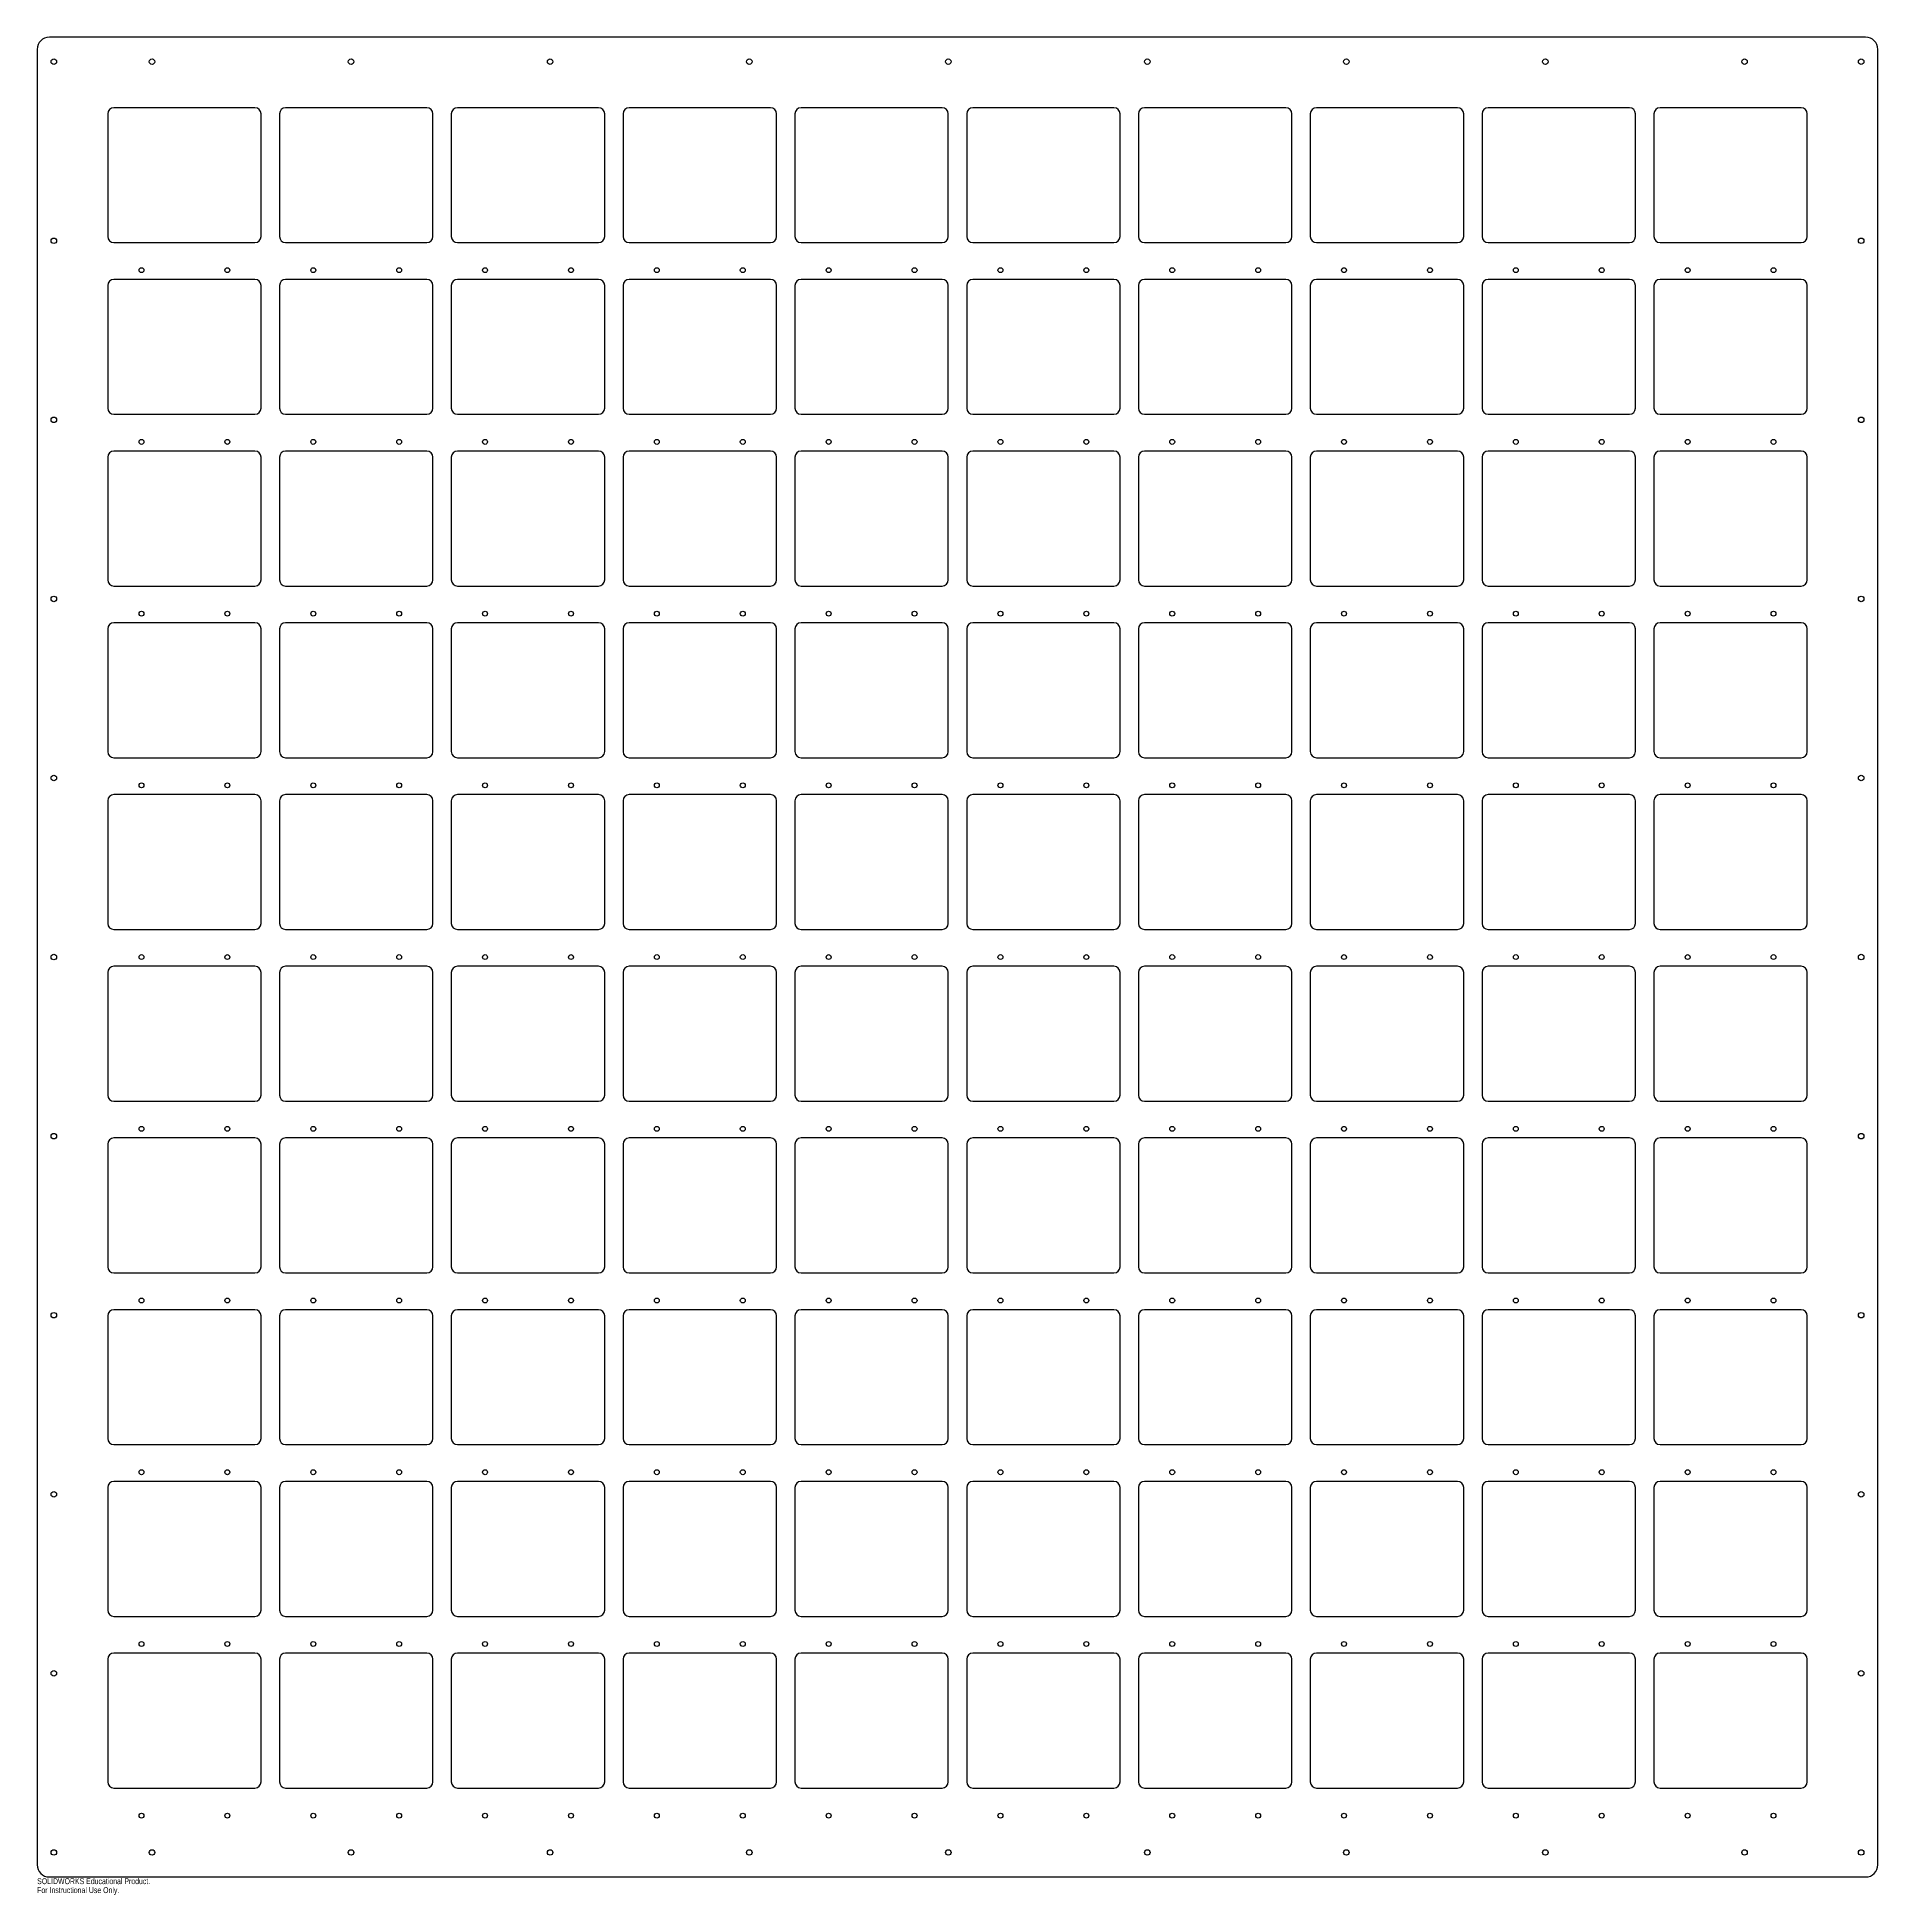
# Model space of a CAD drawing. Header units: millimetres. Extents: x -750 to 750, y -765 to 750.
import ezdxf

# ---------------------------------------------------------------- set-up
doc = ezdxf.new("R2010")
doc.units = ezdxf.units.MM
doc.styles.add('SLDTEXTSTYLE0', font='TXT', dxfattribs={"width": 0.7})

msp = doc.modelspace()

# ---------------------------------------------------------------- linework, layer by layer
at = {"color": 7, "linetype": 'Continuous', "lineweight": 25}
for p, q in [((740, 750), (-740, 750)), ((-750, 740), (-750, -740)), ((750, -740), (750, 740)), ((-692.5, 687.5), (-692.5, 587.5)), ((-572.5, 692.5), (-687.5, 692.5)), ((-567.5, 587.5), (-567.5, 687.5)), ((-552.5, 687.5), (-552.5, 587.5)), ((-432.5, 692.5), (-547.5, 692.5)), ((-427.5, 587.5), (-427.5, 687.5)), ((-412.5, 687.5), (-412.5, 587.5)), ((-292.5, 692.5), (-407.5, 692.5)), ((-287.5, 587.5), (-287.5, 687.5)), ((-272.5, 687.5), (-272.5, 587.5)), ((-152.5, 692.5), (-267.5, 692.5)), ((-147.5, 587.5), (-147.5, 687.5)), ((-132.5, 687.5), (-132.5, 587.5)), ((-12.5, 692.5), (-127.5, 692.5)), ((-7.5, 587.5), (-7.5, 687.5)), ((7.5, 687.5), (7.5, 587.5)), ((127.5, 692.5), (12.5, 692.5)), ((132.5, 587.5), (132.5, 687.5)), ((147.5, 687.5), (147.5, 587.5)), ((267.5, 692.5), (152.5, 692.5)), ((272.5, 587.5), (272.5, 687.5)), ((287.5, 687.5), (287.5, 587.5)), ((407.5, 692.5), (292.5, 692.5)), ((412.5, 587.5), (412.5, 687.5)), ((427.5, 687.5), (427.5, 587.5)), ((547.5, 692.5), (432.5, 692.5)), ((552.5, 587.5), (552.5, 687.5)), ((567.5, 687.5), (567.5, 587.5)), ((687.5, 692.5), (572.5, 692.5)), ((692.5, 587.5), (692.5, 687.5)), ((-687.5, 582.5), (-572.5, 582.5)), ((-547.5, 582.5), (-432.5, 582.5)), ((-407.5, 582.5), (-292.5, 582.5)), ((-267.5, 582.5), (-152.5, 582.5)), ((-127.5, 582.5), (-12.5, 582.5)), ((12.5, 582.5), (127.5, 582.5)), ((152.5, 582.5), (267.5, 582.5)), ((292.5, 582.5), (407.5, 582.5)), ((432.5, 582.5), (547.5, 582.5)), ((572.5, 582.5), (687.5, 582.5)), ((-692.5, 547.5), (-692.5, 447.5)), ((-572.5, 552.5), (-687.5, 552.5)), ((-567.5, 447.5), (-567.5, 547.5)), ((-552.5, 547.5), (-552.5, 447.5)), ((-432.5, 552.5), (-547.5, 552.5)), ((-427.5, 447.5), (-427.5, 547.5)), ((-412.5, 547.5), (-412.5, 447.5)), ((-292.5, 552.5), (-407.5, 552.5)), ((-287.5, 447.5), (-287.5, 547.5)), ((-272.5, 547.5), (-272.5, 447.5)), ((-152.5, 552.5), (-267.5, 552.5)), ((-147.5, 447.5), (-147.5, 547.5)), ((-132.5, 547.5), (-132.5, 447.5)), ((-12.5, 552.5), (-127.5, 552.5)), ((-7.5, 447.5), (-7.5, 547.5)), ((7.5, 547.5), (7.5, 447.5)), ((127.5, 552.5), (12.5, 552.5)), ((132.5, 447.5), (132.5, 547.5)), ((147.5, 547.5), (147.5, 447.5)), ((267.5, 552.5), (152.5, 552.5)), ((272.5, 447.5), (272.5, 547.5)), ((287.5, 547.5), (287.5, 447.5)), ((407.5, 552.5), (292.5, 552.5)), ((412.5, 447.5), (412.5, 547.5)), ((427.5, 547.5), (427.5, 447.5)), ((547.5, 552.5), (432.5, 552.5)), ((552.5, 447.5), (552.5, 547.5)), ((567.5, 547.5), (567.5, 447.5)), ((687.5, 552.5), (572.5, 552.5)), ((692.5, 447.5), (692.5, 547.5)), ((-687.5, 442.5), (-572.5, 442.5)), ((-547.5, 442.5), (-432.5, 442.5)), ((-407.5, 442.5), (-292.5, 442.5)), ((-267.5, 442.5), (-152.5, 442.5)), ((-127.5, 442.5), (-12.5, 442.5)), ((12.5, 442.5), (127.5, 442.5)), ((152.5, 442.5), (267.5, 442.5)), ((292.5, 442.5), (407.5, 442.5)), ((432.5, 442.5), (547.5, 442.5)), ((572.5, 442.5), (687.5, 442.5)), ((-572.5, 412.5), (-687.5, 412.5)), ((-432.5, 412.5), (-547.5, 412.5)), ((-292.5, 412.5), (-407.5, 412.5)), ((-152.5, 412.5), (-267.5, 412.5)), ((-12.5, 412.5), (-127.5, 412.5)), ((127.5, 412.5), (12.5, 412.5)), ((267.5, 412.5), (152.5, 412.5)), ((407.5, 412.5), (292.5, 412.5)), ((547.5, 412.5), (432.5, 412.5)), ((687.5, 412.5), (572.5, 412.5)), ((-692.5, 407.5), (-692.5, 307.5)), ((-567.5, 307.5), (-567.5, 407.5)), ((-552.5, 407.5), (-552.5, 307.5)), ((-427.5, 307.5), (-427.5, 407.5)), ((-412.5, 407.5), (-412.5, 307.5)), ((-287.5, 307.5), (-287.5, 407.5)), ((-272.5, 407.5), (-272.5, 307.5)), ((-147.5, 307.5), (-147.5, 407.5)), ((-132.5, 407.5), (-132.5, 307.5)), ((-7.5, 307.5), (-7.5, 407.5)), ((7.5, 407.5), (7.5, 307.5)), ((132.5, 307.5), (132.5, 407.5)), ((147.5, 407.5), (147.5, 307.5)), ((272.5, 307.5), (272.5, 407.5)), ((287.5, 407.5), (287.5, 307.5)), ((412.5, 307.5), (412.5, 407.5)), ((427.5, 407.5), (427.5, 307.5)), ((552.5, 307.5), (552.5, 407.5)), ((567.5, 407.5), (567.5, 307.5)), ((692.5, 307.5), (692.5, 407.5)), ((-687.5, 302.5), (-572.5, 302.5)), ((-547.5, 302.5), (-432.5, 302.5)), ((-407.5, 302.5), (-292.5, 302.5)), ((-267.5, 302.5), (-152.5, 302.5)), ((-127.5, 302.5), (-12.5, 302.5)), ((12.5, 302.5), (127.5, 302.5)), ((152.5, 302.5), (267.5, 302.5)), ((292.5, 302.5), (407.5, 302.5)), ((432.5, 302.5), (547.5, 302.5)), ((572.5, 302.5), (687.5, 302.5)), ((-692.5, 267.5), (-692.5, 167.5)), ((-572.5, 272.5), (-687.5, 272.5)), ((-567.5, 167.5), (-567.5, 267.5)), ((-552.5, 267.5), (-552.5, 167.5)), ((-432.5, 272.5), (-547.5, 272.5)), ((-427.5, 167.5), (-427.5, 267.5)), ((-412.5, 267.5), (-412.5, 167.5)), ((-292.5, 272.5), (-407.5, 272.5)), ((-287.5, 167.5), (-287.5, 267.5)), ((-272.5, 267.5), (-272.5, 167.5)), ((-152.5, 272.5), (-267.5, 272.5)), ((-147.5, 167.5), (-147.5, 267.5)), ((-132.5, 267.5), (-132.5, 167.5)), ((-12.5, 272.5), (-127.5, 272.5)), ((-7.5, 167.5), (-7.5, 267.5)), ((7.5, 267.5), (7.5, 167.5)), ((127.5, 272.5), (12.5, 272.5)), ((132.5, 167.5), (132.5, 267.5)), ((147.5, 267.5), (147.5, 167.5)), ((267.5, 272.5), (152.5, 272.5)), ((272.5, 167.5), (272.5, 267.5)), ((287.5, 267.5), (287.5, 167.5)), ((407.5, 272.5), (292.5, 272.5)), ((412.5, 167.5), (412.5, 267.5)), ((427.5, 267.5), (427.5, 167.5)), ((547.5, 272.5), (432.5, 272.5)), ((552.5, 167.5), (552.5, 267.5)), ((567.5, 267.5), (567.5, 167.5)), ((687.5, 272.5), (572.5, 272.5)), ((692.5, 167.5), (692.5, 267.5)), ((-687.5, 162.5), (-572.5, 162.5)), ((-547.5, 162.5), (-432.5, 162.5)), ((-407.5, 162.5), (-292.5, 162.5)), ((-267.5, 162.5), (-152.5, 162.5)), ((-127.5, 162.5), (-12.5, 162.5)), ((12.5, 162.5), (127.5, 162.5)), ((152.5, 162.5), (267.5, 162.5)), ((292.5, 162.5), (407.5, 162.5)), ((432.5, 162.5), (547.5, 162.5)), ((572.5, 162.5), (687.5, 162.5)), ((-692.5, 127.5), (-692.5, 27.5)), ((-572.5, 132.5), (-687.5, 132.5)), ((-567.5, 27.5), (-567.5, 127.5)), ((-552.5, 127.5), (-552.5, 27.5)), ((-432.5, 132.5), (-547.5, 132.5)), ((-427.5, 27.5), (-427.5, 127.5)), ((-412.5, 127.5), (-412.5, 27.5)), ((-292.5, 132.5), (-407.5, 132.5)), ((-287.5, 27.5), (-287.5, 127.5)), ((-272.5, 127.5), (-272.5, 27.5)), ((-152.5, 132.5), (-267.5, 132.5)), ((-147.5, 27.5), (-147.5, 127.5)), ((-132.5, 127.5), (-132.5, 27.5)), ((-12.5, 132.5), (-127.5, 132.5)), ((-7.5, 27.5), (-7.5, 127.5)), ((7.5, 127.5), (7.5, 27.5)), ((127.5, 132.5), (12.5, 132.5)), ((132.5, 27.5), (132.5, 127.5)), ((147.5, 127.5), (147.5, 27.5)), ((267.5, 132.5), (152.5, 132.5)), ((272.5, 27.5), (272.5, 127.5)), ((287.5, 127.5), (287.5, 27.5)), ((407.5, 132.5), (292.5, 132.5)), ((412.5, 27.5), (412.5, 127.5)), ((427.5, 127.5), (427.5, 27.5)), ((547.5, 132.5), (432.5, 132.5)), ((552.5, 27.5), (552.5, 127.5)), ((567.5, 127.5), (567.5, 27.5)), ((687.5, 132.5), (572.5, 132.5)), ((692.5, 27.5), (692.5, 127.5)), ((-687.5, 22.5), (-572.5, 22.5)), ((-547.5, 22.5), (-432.5, 22.5)), ((-407.5, 22.5), (-292.5, 22.5)), ((-267.5, 22.5), (-152.5, 22.5)), ((-127.5, 22.5), (-12.5, 22.5)), ((12.5, 22.5), (127.5, 22.5)), ((152.5, 22.5), (267.5, 22.5)), ((292.5, 22.5), (407.5, 22.5)), ((432.5, 22.5), (547.5, 22.5)), ((572.5, 22.5), (687.5, 22.5)), ((-692.5, -12.5), (-692.5, -112.5)), ((-572.5, -7.5), (-687.5, -7.5)), ((-567.5, -112.5), (-567.5, -12.5)), ((-552.5, -12.5), (-552.5, -112.5)), ((-432.5, -7.5), (-547.5, -7.5)), ((-427.5, -112.5), (-427.5, -12.5)), ((-412.5, -12.5), (-412.5, -112.5)), ((-292.5, -7.5), (-407.5, -7.5)), ((-287.5, -112.5), (-287.5, -12.5)), ((-272.5, -12.5), (-272.5, -112.5)), ((-152.5, -7.5), (-267.5, -7.5)), ((-147.5, -112.5), (-147.5, -12.5)), ((-132.5, -12.5), (-132.5, -112.5)), ((-12.5, -7.5), (-127.5, -7.5)), ((-7.5, -112.5), (-7.5, -12.5)), ((7.5, -12.5), (7.5, -112.5)), ((127.5, -7.5), (12.5, -7.5)), ((132.5, -112.5), (132.5, -12.5)), ((147.5, -12.5), (147.5, -112.5)), ((267.5, -7.5), (152.5, -7.5)), ((272.5, -112.5), (272.5, -12.5)), ((287.5, -12.5), (287.5, -112.5)), ((407.5, -7.5), (292.5, -7.5)), ((412.5, -112.5), (412.5, -12.5)), ((427.5, -12.5), (427.5, -112.5)), ((547.5, -7.5), (432.5, -7.5)), ((552.5, -112.5), (552.5, -12.5)), ((567.5, -12.5), (567.5, -112.5)), ((687.5, -7.5), (572.5, -7.5)), ((692.5, -112.5), (692.5, -12.5)), ((-687.5, -117.5), (-572.5, -117.5)), ((-547.5, -117.5), (-432.5, -117.5)), ((-407.5, -117.5), (-292.5, -117.5)), ((-267.5, -117.5), (-152.5, -117.5)), ((-127.5, -117.5), (-12.5, -117.5)), ((12.5, -117.5), (127.5, -117.5)), ((152.5, -117.5), (267.5, -117.5)), ((292.5, -117.5), (407.5, -117.5)), ((432.5, -117.5), (547.5, -117.5)), ((572.5, -117.5), (687.5, -117.5)), ((-572.5, -147.5), (-687.5, -147.5)), ((-432.5, -147.5), (-547.5, -147.5)), ((-292.5, -147.5), (-407.5, -147.5)), ((-152.5, -147.5), (-267.5, -147.5)), ((-12.5, -147.5), (-127.5, -147.5)), ((127.5, -147.5), (12.5, -147.5)), ((267.5, -147.5), (152.5, -147.5)), ((407.5, -147.5), (292.5, -147.5)), ((547.5, -147.5), (432.5, -147.5)), ((687.5, -147.5), (572.5, -147.5)), ((-692.5, -152.5), (-692.5, -252.5)), ((-567.5, -252.5), (-567.5, -152.5)), ((-552.5, -152.5), (-552.5, -252.5)), ((-427.5, -252.5), (-427.5, -152.5)), ((-412.5, -152.5), (-412.5, -252.5)), ((-287.5, -252.5), (-287.5, -152.5)), ((-272.5, -152.5), (-272.5, -252.5)), ((-147.5, -252.5), (-147.5, -152.5)), ((-132.5, -152.5), (-132.5, -252.5)), ((-7.5, -252.5), (-7.5, -152.5)), ((7.5, -152.5), (7.5, -252.5)), ((132.5, -252.5), (132.5, -152.5)), ((147.5, -152.5), (147.5, -252.5)), ((272.5, -252.5), (272.5, -152.5)), ((287.5, -152.5), (287.5, -252.5)), ((412.5, -252.5), (412.5, -152.5)), ((427.5, -152.5), (427.5, -252.5)), ((552.5, -252.5), (552.5, -152.5)), ((567.5, -152.5), (567.5, -252.5)), ((692.5, -252.5), (692.5, -152.5)), ((-687.5, -257.5), (-572.5, -257.5)), ((-547.5, -257.5), (-432.5, -257.5)), ((-407.5, -257.5), (-292.5, -257.5)), ((-267.5, -257.5), (-152.5, -257.5)), ((-127.5, -257.5), (-12.5, -257.5)), ((12.5, -257.5), (127.5, -257.5)), ((152.5, -257.5), (267.5, -257.5)), ((292.5, -257.5), (407.5, -257.5)), ((432.5, -257.5), (547.5, -257.5)), ((572.5, -257.5), (687.5, -257.5)), ((-572.5, -287.5), (-687.5, -287.5)), ((-432.5, -287.5), (-547.5, -287.5)), ((-292.5, -287.5), (-407.5, -287.5)), ((-152.5, -287.5), (-267.5, -287.5)), ((-12.5, -287.5), (-127.5, -287.5)), ((127.5, -287.5), (12.5, -287.5)), ((267.5, -287.5), (152.5, -287.5)), ((407.5, -287.5), (292.5, -287.5)), ((547.5, -287.5), (432.5, -287.5)), ((687.5, -287.5), (572.5, -287.5)), ((-692.5, -292.5), (-692.5, -392.5)), ((-567.5, -392.5), (-567.5, -292.5)), ((-552.5, -292.5), (-552.5, -392.5)), ((-427.5, -392.5), (-427.5, -292.5)), ((-412.5, -292.5), (-412.5, -392.5)), ((-287.5, -392.5), (-287.5, -292.5)), ((-272.5, -292.5), (-272.5, -392.5)), ((-147.5, -392.5), (-147.5, -292.5)), ((-132.5, -292.5), (-132.5, -392.5)), ((-7.5, -392.5), (-7.5, -292.5)), ((7.5, -292.5), (7.5, -392.5)), ((132.5, -392.5), (132.5, -292.5)), ((147.5, -292.5), (147.5, -392.5)), ((272.5, -392.5), (272.5, -292.5)), ((287.5, -292.5), (287.5, -392.5)), ((412.5, -392.5), (412.5, -292.5)), ((427.5, -292.5), (427.5, -392.5)), ((552.5, -392.5), (552.5, -292.5)), ((567.5, -292.5), (567.5, -392.5)), ((692.5, -392.5), (692.5, -292.5)), ((-687.5, -397.5), (-572.5, -397.5)), ((-547.5, -397.5), (-432.5, -397.5)), ((-407.5, -397.5), (-292.5, -397.5)), ((-267.5, -397.5), (-152.5, -397.5)), ((-127.5, -397.5), (-12.5, -397.5)), ((12.5, -397.5), (127.5, -397.5)), ((152.5, -397.5), (267.5, -397.5)), ((292.5, -397.5), (407.5, -397.5)), ((432.5, -397.5), (547.5, -397.5)), ((572.5, -397.5), (687.5, -397.5)), ((-692.5, -432.5), (-692.5, -532.5)), ((-572.5, -427.5), (-687.5, -427.5)), ((-567.5, -532.5), (-567.5, -432.5)), ((-552.5, -432.5), (-552.5, -532.5)), ((-432.5, -427.5), (-547.5, -427.5)), ((-427.5, -532.5), (-427.5, -432.5)), ((-412.5, -432.5), (-412.5, -532.5)), ((-292.5, -427.5), (-407.5, -427.5)), ((-287.5, -532.5), (-287.5, -432.5)), ((-272.5, -432.5), (-272.5, -532.5)), ((-152.5, -427.5), (-267.5, -427.5)), ((-147.5, -532.5), (-147.5, -432.5)), ((-132.5, -432.5), (-132.5, -532.5)), ((-12.5, -427.5), (-127.5, -427.5)), ((-7.5, -532.5), (-7.5, -432.5)), ((7.5, -432.5), (7.5, -532.5)), ((127.5, -427.5), (12.5, -427.5)), ((132.5, -532.5), (132.5, -432.5)), ((147.5, -432.5), (147.5, -532.5)), ((267.5, -427.5), (152.5, -427.5)), ((272.5, -532.5), (272.5, -432.5)), ((287.5, -432.5), (287.5, -532.5)), ((407.5, -427.5), (292.5, -427.5)), ((412.5, -532.5), (412.5, -432.5)), ((427.5, -432.5), (427.5, -532.5)), ((547.5, -427.5), (432.5, -427.5)), ((552.5, -532.5), (552.5, -432.5)), ((567.5, -432.5), (567.5, -532.5)), ((687.5, -427.5), (572.5, -427.5)), ((692.5, -532.5), (692.5, -432.5)), ((-687.5, -537.5), (-572.5, -537.5)), ((-547.5, -537.5), (-432.5, -537.5)), ((-407.5, -537.5), (-292.5, -537.5)), ((-267.5, -537.5), (-152.5, -537.5)), ((-127.5, -537.5), (-12.5, -537.5)), ((12.5, -537.5), (127.5, -537.5)), ((152.5, -537.5), (267.5, -537.5)), ((292.5, -537.5), (407.5, -537.5)), ((432.5, -537.5), (547.5, -537.5)), ((572.5, -537.5), (687.5, -537.5)), ((-692.5, -572.5), (-692.5, -672.5)), ((-572.5, -567.5), (-687.5, -567.5)), ((-567.5, -672.5), (-567.5, -572.5)), ((-552.5, -572.5), (-552.5, -672.5)), ((-432.5, -567.5), (-547.5, -567.5)), ((-427.5, -672.5), (-427.5, -572.5)), ((-412.5, -572.5), (-412.5, -672.5)), ((-292.5, -567.5), (-407.5, -567.5)), ((-287.5, -672.5), (-287.5, -572.5)), ((-272.5, -572.5), (-272.5, -672.5)), ((-152.5, -567.5), (-267.5, -567.5)), ((-147.5, -672.5), (-147.5, -572.5)), ((-132.5, -572.5), (-132.5, -672.5)), ((-12.5, -567.5), (-127.5, -567.5)), ((-7.5, -672.5), (-7.5, -572.5)), ((7.5, -572.5), (7.5, -672.5)), ((127.5, -567.5), (12.5, -567.5)), ((132.5, -672.5), (132.5, -572.5)), ((147.5, -572.5), (147.5, -672.5)), ((267.5, -567.5), (152.5, -567.5)), ((272.5, -672.5), (272.5, -572.5)), ((287.5, -572.5), (287.5, -672.5)), ((407.5, -567.5), (292.5, -567.5)), ((412.5, -672.5), (412.5, -572.5)), ((427.5, -572.5), (427.5, -672.5)), ((547.5, -567.5), (432.5, -567.5)), ((552.5, -672.5), (552.5, -572.5)), ((567.5, -572.5), (567.5, -672.5)), ((687.5, -567.5), (572.5, -567.5)), ((692.5, -672.5), (692.5, -572.5)), ((-687.5, -677.5), (-572.5, -677.5)), ((-547.5, -677.5), (-432.5, -677.5)), ((-407.5, -677.5), (-292.5, -677.5)), ((-267.5, -677.5), (-152.5, -677.5)), ((-127.5, -677.5), (-12.5, -677.5)), ((12.5, -677.5), (127.5, -677.5)), ((152.5, -677.5), (267.5, -677.5)), ((292.5, -677.5), (407.5, -677.5)), ((432.5, -677.5), (547.5, -677.5)), ((572.5, -677.5), (687.5, -677.5)), ((-740, -750), (740, -750))]:
    msp.add_line(p, q, dxfattribs=at)
for centre, radius in [((-736.4, 730), 2.25), ((-656.4, 730), 2.25), ((-494.2, 730), 2.25), ((-332, 730), 2.25), ((-169.7, 730), 2.25), ((-7.5, 730), 2.25), ((154.7, 730), 2.25), ((316.9, 730), 2.25), ((479.1, 730), 2.25), ((641.4, 730), 2.25), ((736.4, 730), 2.25), ((-736.4, 584), 2.25), ((736.4, 584), 2.25), ((-665, 560), 2), ((-595, 560), 2), ((-525, 560), 2), ((-455, 560), 2), ((-385, 560), 2), ((-315, 560), 2), ((-245, 560), 2), ((-175, 560), 2), ((-105, 560), 2), ((-35, 560), 2), ((35, 560), 2), ((105, 560), 2), ((175, 560), 2), ((245, 560), 2), ((315, 560), 2), ((385, 560), 2), ((455, 560), 2), ((525, 560), 2), ((595, 560), 2), ((665, 560), 2), ((-736.4, 438), 2.25), ((736.4, 438), 2.25), ((-665, 420), 2), ((-595, 420), 2), ((-525, 420), 2), ((-455, 420), 2), ((-385, 420), 2), ((-315, 420), 2), ((-245, 420), 2), ((-175, 420), 2), ((-105, 420), 2), ((-35, 420), 2), ((35, 420), 2), ((105, 420), 2), ((175, 420), 2), ((245, 420), 2), ((315, 420), 2), ((385, 420), 2), ((455, 420), 2), ((525, 420), 2), ((595, 420), 2), ((665, 420), 2), ((-736.4, 292), 2.25), ((736.4, 292), 2.25), ((-665, 280), 2), ((-595, 280), 2), ((-525, 280), 2), ((-455, 280), 2), ((-385, 280), 2), ((-315, 280), 2), ((-245, 280), 2), ((-175, 280), 2), ((-105, 280), 2), ((-35, 280), 2), ((35, 280), 2), ((105, 280), 2), ((175, 280), 2), ((245, 280), 2), ((315, 280), 2), ((385, 280), 2), ((455, 280), 2), ((525, 280), 2), ((595, 280), 2), ((665, 280), 2), ((-736.4, 146), 2.25), ((-665, 140), 2), ((-595, 140), 2), ((-525, 140), 2), ((-455, 140), 2), ((-385, 140), 2), ((-315, 140), 2), ((-245, 140), 2), ((-175, 140), 2), ((-105, 140), 2), ((-35, 140), 2), ((35, 140), 2), ((105, 140), 2), ((175, 140), 2), ((245, 140), 2), ((315, 140), 2), ((385, 140), 2), ((455, 140), 2), ((525, 140), 2), ((595, 140), 2), ((665, 140), 2), ((736.4, 146), 2.25), ((-736.4, 0), 2.25), ((-665, 0), 2), ((-595, 0), 2), ((-525, 0), 2), ((-455, 0), 2), ((-385, 0), 2), ((-315, 0), 2), ((-245, 0), 2), ((-175, 0), 2), ((-105, 0), 2), ((-35, 0), 2), ((35, 0), 2), ((105, 0), 2), ((175, 0), 2), ((245, 0), 2), ((315, 0), 2), ((385, 0), 2), ((455, 0), 2), ((525, 0), 2), ((595, 0), 2), ((665, 0), 2), ((736.4, 0), 2.25), ((-736.4, -146), 2.25), ((-665, -140), 2), ((-595, -140), 2), ((-525, -140), 2), ((-455, -140), 2), ((-385, -140), 2), ((-315, -140), 2), ((-245, -140), 2), ((-175, -140), 2), ((-105, -140), 2), ((-35, -140), 2), ((35, -140), 2), ((105, -140), 2), ((175, -140), 2), ((245, -140), 2), ((315, -140), 2), ((385, -140), 2), ((455, -140), 2), ((525, -140), 2), ((595, -140), 2), ((665, -140), 2), ((736.4, -146), 2.25), ((-665, -280), 2), ((-595, -280), 2), ((-525, -280), 2), ((-455, -280), 2), ((-385, -280), 2), ((-315, -280), 2), ((-245, -280), 2), ((-175, -280), 2), ((-105, -280), 2), ((-35, -280), 2), ((35, -280), 2), ((105, -280), 2), ((175, -280), 2), ((245, -280), 2), ((315, -280), 2), ((385, -280), 2), ((455, -280), 2), ((525, -280), 2), ((595, -280), 2), ((665, -280), 2), ((-736.4, -292), 2.25), ((736.4, -292), 2.25), ((-665, -420), 2), ((-595, -420), 2), ((-525, -420), 2), ((-455, -420), 2), ((-385, -420), 2), ((-315, -420), 2), ((-245, -420), 2), ((-175, -420), 2), ((-105, -420), 2), ((-35, -420), 2), ((35, -420), 2), ((105, -420), 2), ((175, -420), 2), ((245, -420), 2), ((315, -420), 2), ((385, -420), 2), ((455, -420), 2), ((525, -420), 2), ((595, -420), 2), ((665, -420), 2), ((-736.4, -438), 2.25), ((736.4, -438), 2.25), ((-665, -560), 2), ((-595, -560), 2), ((-525, -560), 2), ((-455, -560), 2), ((-385, -560), 2), ((-315, -560), 2), ((-245, -560), 2), ((-175, -560), 2), ((-105, -560), 2), ((-35, -560), 2), ((35, -560), 2), ((105, -560), 2), ((175, -560), 2), ((245, -560), 2), ((315, -560), 2), ((385, -560), 2), ((455, -560), 2), ((525, -560), 2), ((595, -560), 2), ((665, -560), 2), ((-736.4, -584), 2.25), ((736.4, -584), 2.25), ((-665, -700), 2), ((-595, -700), 2), ((-525, -700), 2), ((-455, -700), 2), ((-385, -700), 2), ((-315, -700), 2), ((-245, -700), 2), ((-175, -700), 2), ((-105, -700), 2), ((-35, -700), 2), ((35, -700), 2), ((105, -700), 2), ((175, -700), 2), ((245, -700), 2), ((315, -700), 2), ((385, -700), 2), ((455, -700), 2), ((525, -700), 2), ((595, -700), 2), ((665, -700), 2), ((-736.4, -730), 2.25), ((-656.4, -730), 2.25), ((-494.2, -730), 2.25), ((-332, -730), 2.25), ((-169.7, -730), 2.25), ((-7.5, -730), 2.25), ((154.7, -730), 2.25), ((316.9, -730), 2.25), ((479.1, -730), 2.25), ((641.4, -730), 2.25), ((736.4, -730), 2.25)]:
    msp.add_circle(centre, radius, dxfattribs=at)
for centre, radius, start, end in [((-740, 740), 10, 90, 180), ((740, 740), 10, 0, 90), ((-687.5, 687.5), 5, 90, 180), ((-572.5, 687.5), 5, 0, 90), ((-547.5, 687.5), 5, 90, 180), ((-432.5, 687.5), 5, 0, 90), ((-407.5, 687.5), 5, 90, 180), ((-292.5, 687.5), 5, 0, 90), ((-267.5, 687.5), 5, 90, 180), ((-152.5, 687.5), 5, 0, 90), ((-127.5, 687.5), 5, 90, 180), ((-12.5, 687.5), 5, 0, 90), ((12.5, 687.5), 5, 90, 180), ((127.5, 687.5), 5, 0, 90), ((152.5, 687.5), 5, 90, 180), ((267.5, 687.5), 5, 0, 90), ((292.5, 687.5), 5, 90, 180), ((407.5, 687.5), 5, 0, 90), ((432.5, 687.5), 5, 90, 180), ((547.5, 687.5), 5, 0, 90), ((572.5, 687.5), 5, 90, 180), ((687.5, 687.5), 5, 0, 90), ((-687.5, 587.5), 5, 180, 270), ((-572.5, 587.5), 5, 270, 0), ((-547.5, 587.5), 5, 180, 270), ((-432.5, 587.5), 5, 270, 0), ((-407.5, 587.5), 5, 180, 270), ((-292.5, 587.5), 5, 270, 0), ((-267.5, 587.5), 5, 180, 270), ((-152.5, 587.5), 5, 270, 0), ((-127.5, 587.5), 5, 180, 270), ((-12.5, 587.5), 5, 270, 0), ((12.5, 587.5), 5, 180, 270), ((127.5, 587.5), 5, 270, 0), ((152.5, 587.5), 5, 180, 270), ((267.5, 587.5), 5, 270, 0), ((292.5, 587.5), 5, 180, 270), ((407.5, 587.5), 5, 270, 0), ((432.5, 587.5), 5, 180, 270), ((547.5, 587.5), 5, 270, 0), ((572.5, 587.5), 5, 180, 270), ((687.5, 587.5), 5, 270, 0), ((-687.5, 547.5), 5, 90, 180), ((-572.5, 547.5), 5, 0, 90), ((-547.5, 547.5), 5, 90, 180), ((-432.5, 547.5), 5, 0, 90), ((-407.5, 547.5), 5, 90, 180), ((-292.5, 547.5), 5, 0, 90), ((-267.5, 547.5), 5, 90, 180), ((-152.5, 547.5), 5, 0, 90), ((-127.5, 547.5), 5, 90, 180), ((-12.5, 547.5), 5, 0, 90), ((12.5, 547.5), 5, 90, 180), ((127.5, 547.5), 5, 0, 90), ((152.5, 547.5), 5, 90, 180), ((267.5, 547.5), 5, 0, 90), ((292.5, 547.5), 5, 90, 180), ((407.5, 547.5), 5, 0, 90), ((432.5, 547.5), 5, 90, 180), ((547.5, 547.5), 5, 0, 90), ((572.5, 547.5), 5, 90, 180), ((687.5, 547.5), 5, 0, 90), ((-687.5, 447.5), 5, 180, 270), ((-572.5, 447.5), 5, 270, 0), ((-547.5, 447.5), 5, 180, 270), ((-432.5, 447.5), 5, 270, 0), ((-407.5, 447.5), 5, 180, 270), ((-292.5, 447.5), 5, 270, 0), ((-267.5, 447.5), 5, 180, 270), ((-152.5, 447.5), 5, 270, 0), ((-127.5, 447.5), 5, 180, 270), ((-12.5, 447.5), 5, 270, 0), ((12.5, 447.5), 5, 180, 270), ((127.5, 447.5), 5, 270, 0), ((152.5, 447.5), 5, 180, 270), ((267.5, 447.5), 5, 270, 0), ((292.5, 447.5), 5, 180, 270), ((407.5, 447.5), 5, 270, 0), ((432.5, 447.5), 5, 180, 270), ((547.5, 447.5), 5, 270, 0), ((572.5, 447.5), 5, 180, 270), ((687.5, 447.5), 5, 270, 0), ((-687.5, 407.5), 5, 90, 180), ((-572.5, 407.5), 5, 0, 90), ((-547.5, 407.5), 5, 90, 180), ((-432.5, 407.5), 5, 0, 90), ((-407.5, 407.5), 5, 90, 180), ((-292.5, 407.5), 5, 0, 90), ((-267.5, 407.5), 5, 90, 180), ((-152.5, 407.5), 5, 0, 90), ((-127.5, 407.5), 5, 90, 180), ((-12.5, 407.5), 5, 0, 90), ((12.5, 407.5), 5, 90, 180), ((127.5, 407.5), 5, 0, 90), ((152.5, 407.5), 5, 90, 180), ((267.5, 407.5), 5, 0, 90), ((292.5, 407.5), 5, 90, 180), ((407.5, 407.5), 5, 0, 90), ((432.5, 407.5), 5, 90, 180), ((547.5, 407.5), 5, 0, 90), ((572.5, 407.5), 5, 90, 180), ((687.5, 407.5), 5, 0, 90), ((-687.5, 307.5), 5, 180, 270), ((-572.5, 307.5), 5, 270, 0), ((-547.5, 307.5), 5, 180, 270), ((-432.5, 307.5), 5, 270, 0), ((-407.5, 307.5), 5, 180, 270), ((-292.5, 307.5), 5, 270, 0), ((-267.5, 307.5), 5, 180, 270), ((-152.5, 307.5), 5, 270, 0), ((-127.5, 307.5), 5, 180, 270), ((-12.5, 307.5), 5, 270, 0), ((12.5, 307.5), 5, 180, 270), ((127.5, 307.5), 5, 270, 0), ((152.5, 307.5), 5, 180, 270), ((267.5, 307.5), 5, 270, 0), ((292.5, 307.5), 5, 180, 270), ((407.5, 307.5), 5, 270, 0), ((432.5, 307.5), 5, 180, 270), ((547.5, 307.5), 5, 270, 0), ((572.5, 307.5), 5, 180, 270), ((687.5, 307.5), 5, 270, 0), ((-687.5, 267.5), 5, 90, 180), ((-572.5, 267.5), 5, 0, 90), ((-547.5, 267.5), 5, 90, 180), ((-432.5, 267.5), 5, 0, 90), ((-407.5, 267.5), 5, 90, 180), ((-292.5, 267.5), 5, 0, 90), ((-267.5, 267.5), 5, 90, 180), ((-152.5, 267.5), 5, 0, 90), ((-127.5, 267.5), 5, 90, 180), ((-12.5, 267.5), 5, 0, 90), ((12.5, 267.5), 5, 90, 180), ((127.5, 267.5), 5, 0, 90), ((152.5, 267.5), 5, 90, 180), ((267.5, 267.5), 5, 0, 90), ((292.5, 267.5), 5, 90, 180), ((407.5, 267.5), 5, 0, 90), ((432.5, 267.5), 5, 90, 180), ((547.5, 267.5), 5, 0, 90), ((572.5, 267.5), 5, 90, 180), ((687.5, 267.5), 5, 0, 90), ((-687.5, 167.5), 5, 180, 270), ((-572.5, 167.5), 5, 270, 0), ((-547.5, 167.5), 5, 180, 270), ((-432.5, 167.5), 5, 270, 0), ((-407.5, 167.5), 5, 180, 270), ((-292.5, 167.5), 5, 270, 0), ((-267.5, 167.5), 5, 180, 270), ((-152.5, 167.5), 5, 270, 0), ((-127.5, 167.5), 5, 180, 270), ((-12.5, 167.5), 5, 270, 0), ((12.5, 167.5), 5, 180, 270), ((127.5, 167.5), 5, 270, 0), ((152.5, 167.5), 5, 180, 270), ((267.5, 167.5), 5, 270, 0), ((292.5, 167.5), 5, 180, 270), ((407.5, 167.5), 5, 270, 0), ((432.5, 167.5), 5, 180, 270), ((547.5, 167.5), 5, 270, 0), ((572.5, 167.5), 5, 180, 270), ((687.5, 167.5), 5, 270, 0), ((-687.5, 127.5), 5, 90, 180), ((-572.5, 127.5), 5, 0, 90), ((-547.5, 127.5), 5, 90, 180), ((-432.5, 127.5), 5, 0, 90), ((-407.5, 127.5), 5, 90, 180), ((-292.5, 127.5), 5, 0, 90), ((-267.5, 127.5), 5, 90, 180), ((-152.5, 127.5), 5, 0, 90), ((-127.5, 127.5), 5, 90, 180), ((-12.5, 127.5), 5, 0, 90), ((12.5, 127.5), 5, 90, 180), ((127.5, 127.5), 5, 0, 90), ((152.5, 127.5), 5, 90, 180), ((267.5, 127.5), 5, 0, 90), ((292.5, 127.5), 5, 90, 180), ((407.5, 127.5), 5, 0, 90), ((432.5, 127.5), 5, 90, 180), ((547.5, 127.5), 5, 0, 90), ((572.5, 127.5), 5, 90, 180), ((687.5, 127.5), 5, 0, 90), ((-687.5, 27.5), 5, 180, 270), ((-572.5, 27.5), 5, 270, 0), ((-547.5, 27.5), 5, 180, 270), ((-432.5, 27.5), 5, 270, 0), ((-407.5, 27.5), 5, 180, 270), ((-292.5, 27.5), 5, 270, 0), ((-267.5, 27.5), 5, 180, 270), ((-152.5, 27.5), 5, 270, 0), ((-127.5, 27.5), 5, 180, 270), ((-12.5, 27.5), 5, 270, 0), ((12.5, 27.5), 5, 180, 270), ((127.5, 27.5), 5, 270, 0), ((152.5, 27.5), 5, 180, 270), ((267.5, 27.5), 5, 270, 0), ((292.5, 27.5), 5, 180, 270), ((407.5, 27.5), 5, 270, 0), ((432.5, 27.5), 5, 180, 270), ((547.5, 27.5), 5, 270, 0), ((572.5, 27.5), 5, 180, 270), ((687.5, 27.5), 5, 270, 0), ((-687.5, -12.5), 5, 90, 180), ((-572.5, -12.5), 5, 0, 90), ((-547.5, -12.5), 5, 90, 180), ((-432.5, -12.5), 5, 0, 90), ((-407.5, -12.5), 5, 90, 180), ((-292.5, -12.5), 5, 0, 90), ((-267.5, -12.5), 5, 90, 180), ((-152.5, -12.5), 5, 0, 90), ((-127.5, -12.5), 5, 90, 180), ((-12.5, -12.5), 5, 0, 90), ((12.5, -12.5), 5, 90, 180), ((127.5, -12.5), 5, 0, 90), ((152.5, -12.5), 5, 90, 180), ((267.5, -12.5), 5, 0, 90), ((292.5, -12.5), 5, 90, 180), ((407.5, -12.5), 5, 0, 90), ((432.5, -12.5), 5, 90, 180), ((547.5, -12.5), 5, 0, 90), ((572.5, -12.5), 5, 90, 180), ((687.5, -12.5), 5, 0, 90), ((-687.5, -112.5), 5, 180, 270), ((-572.5, -112.5), 5, 270, 0), ((-547.5, -112.5), 5, 180, 270), ((-432.5, -112.5), 5, 270, 0), ((-407.5, -112.5), 5, 180, 270), ((-292.5, -112.5), 5, 270, 0), ((-267.5, -112.5), 5, 180, 270), ((-152.5, -112.5), 5, 270, 0), ((-127.5, -112.5), 5, 180, 270), ((-12.5, -112.5), 5, 270, 0), ((12.5, -112.5), 5, 180, 270), ((127.5, -112.5), 5, 270, 0), ((152.5, -112.5), 5, 180, 270), ((267.5, -112.5), 5, 270, 0), ((292.5, -112.5), 5, 180, 270), ((407.5, -112.5), 5, 270, 0), ((432.5, -112.5), 5, 180, 270), ((547.5, -112.5), 5, 270, 0), ((572.5, -112.5), 5, 180, 270), ((687.5, -112.5), 5, 270, 0), ((-687.5, -152.5), 5, 90, 180), ((-572.5, -152.5), 5, 0, 90), ((-547.5, -152.5), 5, 90, 180), ((-432.5, -152.5), 5, 0, 90), ((-407.5, -152.5), 5, 90, 180), ((-292.5, -152.5), 5, 0, 90), ((-267.5, -152.5), 5, 90, 180), ((-152.5, -152.5), 5, 0, 90), ((-127.5, -152.5), 5, 90, 180), ((-12.5, -152.5), 5, 0, 90), ((12.5, -152.5), 5, 90, 180), ((127.5, -152.5), 5, 0, 90), ((152.5, -152.5), 5, 90, 180), ((267.5, -152.5), 5, 0, 90), ((292.5, -152.5), 5, 90, 180), ((407.5, -152.5), 5, 0, 90), ((432.5, -152.5), 5, 90, 180), ((547.5, -152.5), 5, 0, 90), ((572.5, -152.5), 5, 90, 180), ((687.5, -152.5), 5, 0, 90), ((-687.5, -252.5), 5, 180, 270), ((-572.5, -252.5), 5, 270, 0), ((-547.5, -252.5), 5, 180, 270), ((-432.5, -252.5), 5, 270, 0), ((-407.5, -252.5), 5, 180, 270), ((-292.5, -252.5), 5, 270, 0), ((-267.5, -252.5), 5, 180, 270), ((-152.5, -252.5), 5, 270, 0), ((-127.5, -252.5), 5, 180, 270), ((-12.5, -252.5), 5, 270, 0), ((12.5, -252.5), 5, 180, 270), ((127.5, -252.5), 5, 270, 0), ((152.5, -252.5), 5, 180, 270), ((267.5, -252.5), 5, 270, 0), ((292.5, -252.5), 5, 180, 270), ((407.5, -252.5), 5, 270, 0), ((432.5, -252.5), 5, 180, 270), ((547.5, -252.5), 5, 270, 0), ((572.5, -252.5), 5, 180, 270), ((687.5, -252.5), 5, 270, 0), ((-687.5, -292.5), 5, 90, 180), ((-572.5, -292.5), 5, 0, 90), ((-547.5, -292.5), 5, 90, 180), ((-432.5, -292.5), 5, 0, 90), ((-407.5, -292.5), 5, 90, 180), ((-292.5, -292.5), 5, 0, 90), ((-267.5, -292.5), 5, 90, 180), ((-152.5, -292.5), 5, 0, 90), ((-127.5, -292.5), 5, 90, 180), ((-12.5, -292.5), 5, 0, 90), ((12.5, -292.5), 5, 90, 180), ((127.5, -292.5), 5, 0, 90), ((152.5, -292.5), 5, 90, 180), ((267.5, -292.5), 5, 0, 90), ((292.5, -292.5), 5, 90, 180), ((407.5, -292.5), 5, 0, 90), ((432.5, -292.5), 5, 90, 180), ((547.5, -292.5), 5, 0, 90), ((572.5, -292.5), 5, 90, 180), ((687.5, -292.5), 5, 0, 90), ((-687.5, -392.5), 5, 180, 270), ((-572.5, -392.5), 5, 270, 0), ((-547.5, -392.5), 5, 180, 270), ((-432.5, -392.5), 5, 270, 0), ((-407.5, -392.5), 5, 180, 270), ((-292.5, -392.5), 5, 270, 0), ((-267.5, -392.5), 5, 180, 270), ((-152.5, -392.5), 5, 270, 0), ((-127.5, -392.5), 5, 180, 270), ((-12.5, -392.5), 5, 270, 0), ((12.5, -392.5), 5, 180, 270), ((127.5, -392.5), 5, 270, 0), ((152.5, -392.5), 5, 180, 270), ((267.5, -392.5), 5, 270, 0), ((292.5, -392.5), 5, 180, 270), ((407.5, -392.5), 5, 270, 0), ((432.5, -392.5), 5, 180, 270), ((547.5, -392.5), 5, 270, 0), ((572.5, -392.5), 5, 180, 270), ((687.5, -392.5), 5, 270, 0), ((-687.5, -432.5), 5, 90, 180), ((-572.5, -432.5), 5, 0, 90), ((-547.5, -432.5), 5, 90, 180), ((-432.5, -432.5), 5, 0, 90), ((-407.5, -432.5), 5, 90, 180), ((-292.5, -432.5), 5, 0, 90), ((-267.5, -432.5), 5, 90, 180), ((-152.5, -432.5), 5, 0, 90), ((-127.5, -432.5), 5, 90, 180), ((-12.5, -432.5), 5, 0, 90), ((12.5, -432.5), 5, 90, 180), ((127.5, -432.5), 5, 0, 90), ((152.5, -432.5), 5, 90, 180), ((267.5, -432.5), 5, 0, 90), ((292.5, -432.5), 5, 90, 180), ((407.5, -432.5), 5, 0, 90), ((432.5, -432.5), 5, 90, 180), ((547.5, -432.5), 5, 0, 90), ((572.5, -432.5), 5, 90, 180), ((687.5, -432.5), 5, 0, 90), ((-687.5, -532.5), 5, 180, 270), ((-572.5, -532.5), 5, 270, 0), ((-547.5, -532.5), 5, 180, 270), ((-432.5, -532.5), 5, 270, 0), ((-407.5, -532.5), 5, 180, 270), ((-292.5, -532.5), 5, 270, 0), ((-267.5, -532.5), 5, 180, 270), ((-152.5, -532.5), 5, 270, 0), ((-127.5, -532.5), 5, 180, 270), ((-12.5, -532.5), 5, 270, 0), ((12.5, -532.5), 5, 180, 270), ((127.5, -532.5), 5, 270, 0), ((152.5, -532.5), 5, 180, 270), ((267.5, -532.5), 5, 270, 0), ((292.5, -532.5), 5, 180, 270), ((407.5, -532.5), 5, 270, 0), ((432.5, -532.5), 5, 180, 270), ((547.5, -532.5), 5, 270, 0), ((572.5, -532.5), 5, 180, 270), ((687.5, -532.5), 5, 270, 0), ((-687.5, -572.5), 5, 90, 180), ((-572.5, -572.5), 5, 0, 90), ((-547.5, -572.5), 5, 90, 180), ((-432.5, -572.5), 5, 0, 90), ((-407.5, -572.5), 5, 90, 180), ((-292.5, -572.5), 5, 0, 90), ((-267.5, -572.5), 5, 90, 180), ((-152.5, -572.5), 5, 0, 90), ((-127.5, -572.5), 5, 90, 180), ((-12.5, -572.5), 5, 0, 90), ((12.5, -572.5), 5, 90, 180), ((127.5, -572.5), 5, 0, 90), ((152.5, -572.5), 5, 90, 180), ((267.5, -572.5), 5, 0, 90), ((292.5, -572.5), 5, 90, 180), ((407.5, -572.5), 5, 0, 90), ((432.5, -572.5), 5, 90, 180), ((547.5, -572.5), 5, 0, 90), ((572.5, -572.5), 5, 90, 180), ((687.5, -572.5), 5, 0, 90), ((-687.5, -672.5), 5, 180, 270), ((-572.5, -672.5), 5, 270, 0), ((-547.5, -672.5), 5, 180, 270), ((-432.5, -672.5), 5, 270, 0), ((-407.5, -672.5), 5, 180, 270), ((-292.5, -672.5), 5, 270, 0), ((-267.5, -672.5), 5, 180, 270), ((-152.5, -672.5), 5, 270, 0), ((-127.5, -672.5), 5, 180, 270), ((-12.5, -672.5), 5, 270, 0), ((12.5, -672.5), 5, 180, 270), ((127.5, -672.5), 5, 270, 0), ((152.5, -672.5), 5, 180, 270), ((267.5, -672.5), 5, 270, 0), ((292.5, -672.5), 5, 180, 270), ((407.5, -672.5), 5, 270, 0), ((432.5, -672.5), 5, 180, 270), ((547.5, -672.5), 5, 270, 0), ((572.5, -672.5), 5, 180, 270), ((687.5, -672.5), 5, 270, 0), ((-740, -740), 10, 180, 270), ((740, -740), 10, 270, 0)]:
    msp.add_arc(centre, radius, start, end, dxfattribs=at)

# ---------------------------------------------------------------- texts
at = {"color": 7, "linetype": 'Continuous', "char_height": 4.834, "attachment_point": 1, "style": 'SLDTEXTSTYLE0'}
for s, insert in [('SOLIDWORKS Educational Product.', (-750, -751)), ('For Instructional Use Only.', (-750, -758.3))]:
    msp.add_mtext(s, dxfattribs=dict(at, insert=insert))

doc.saveas('drawing.dxf')
